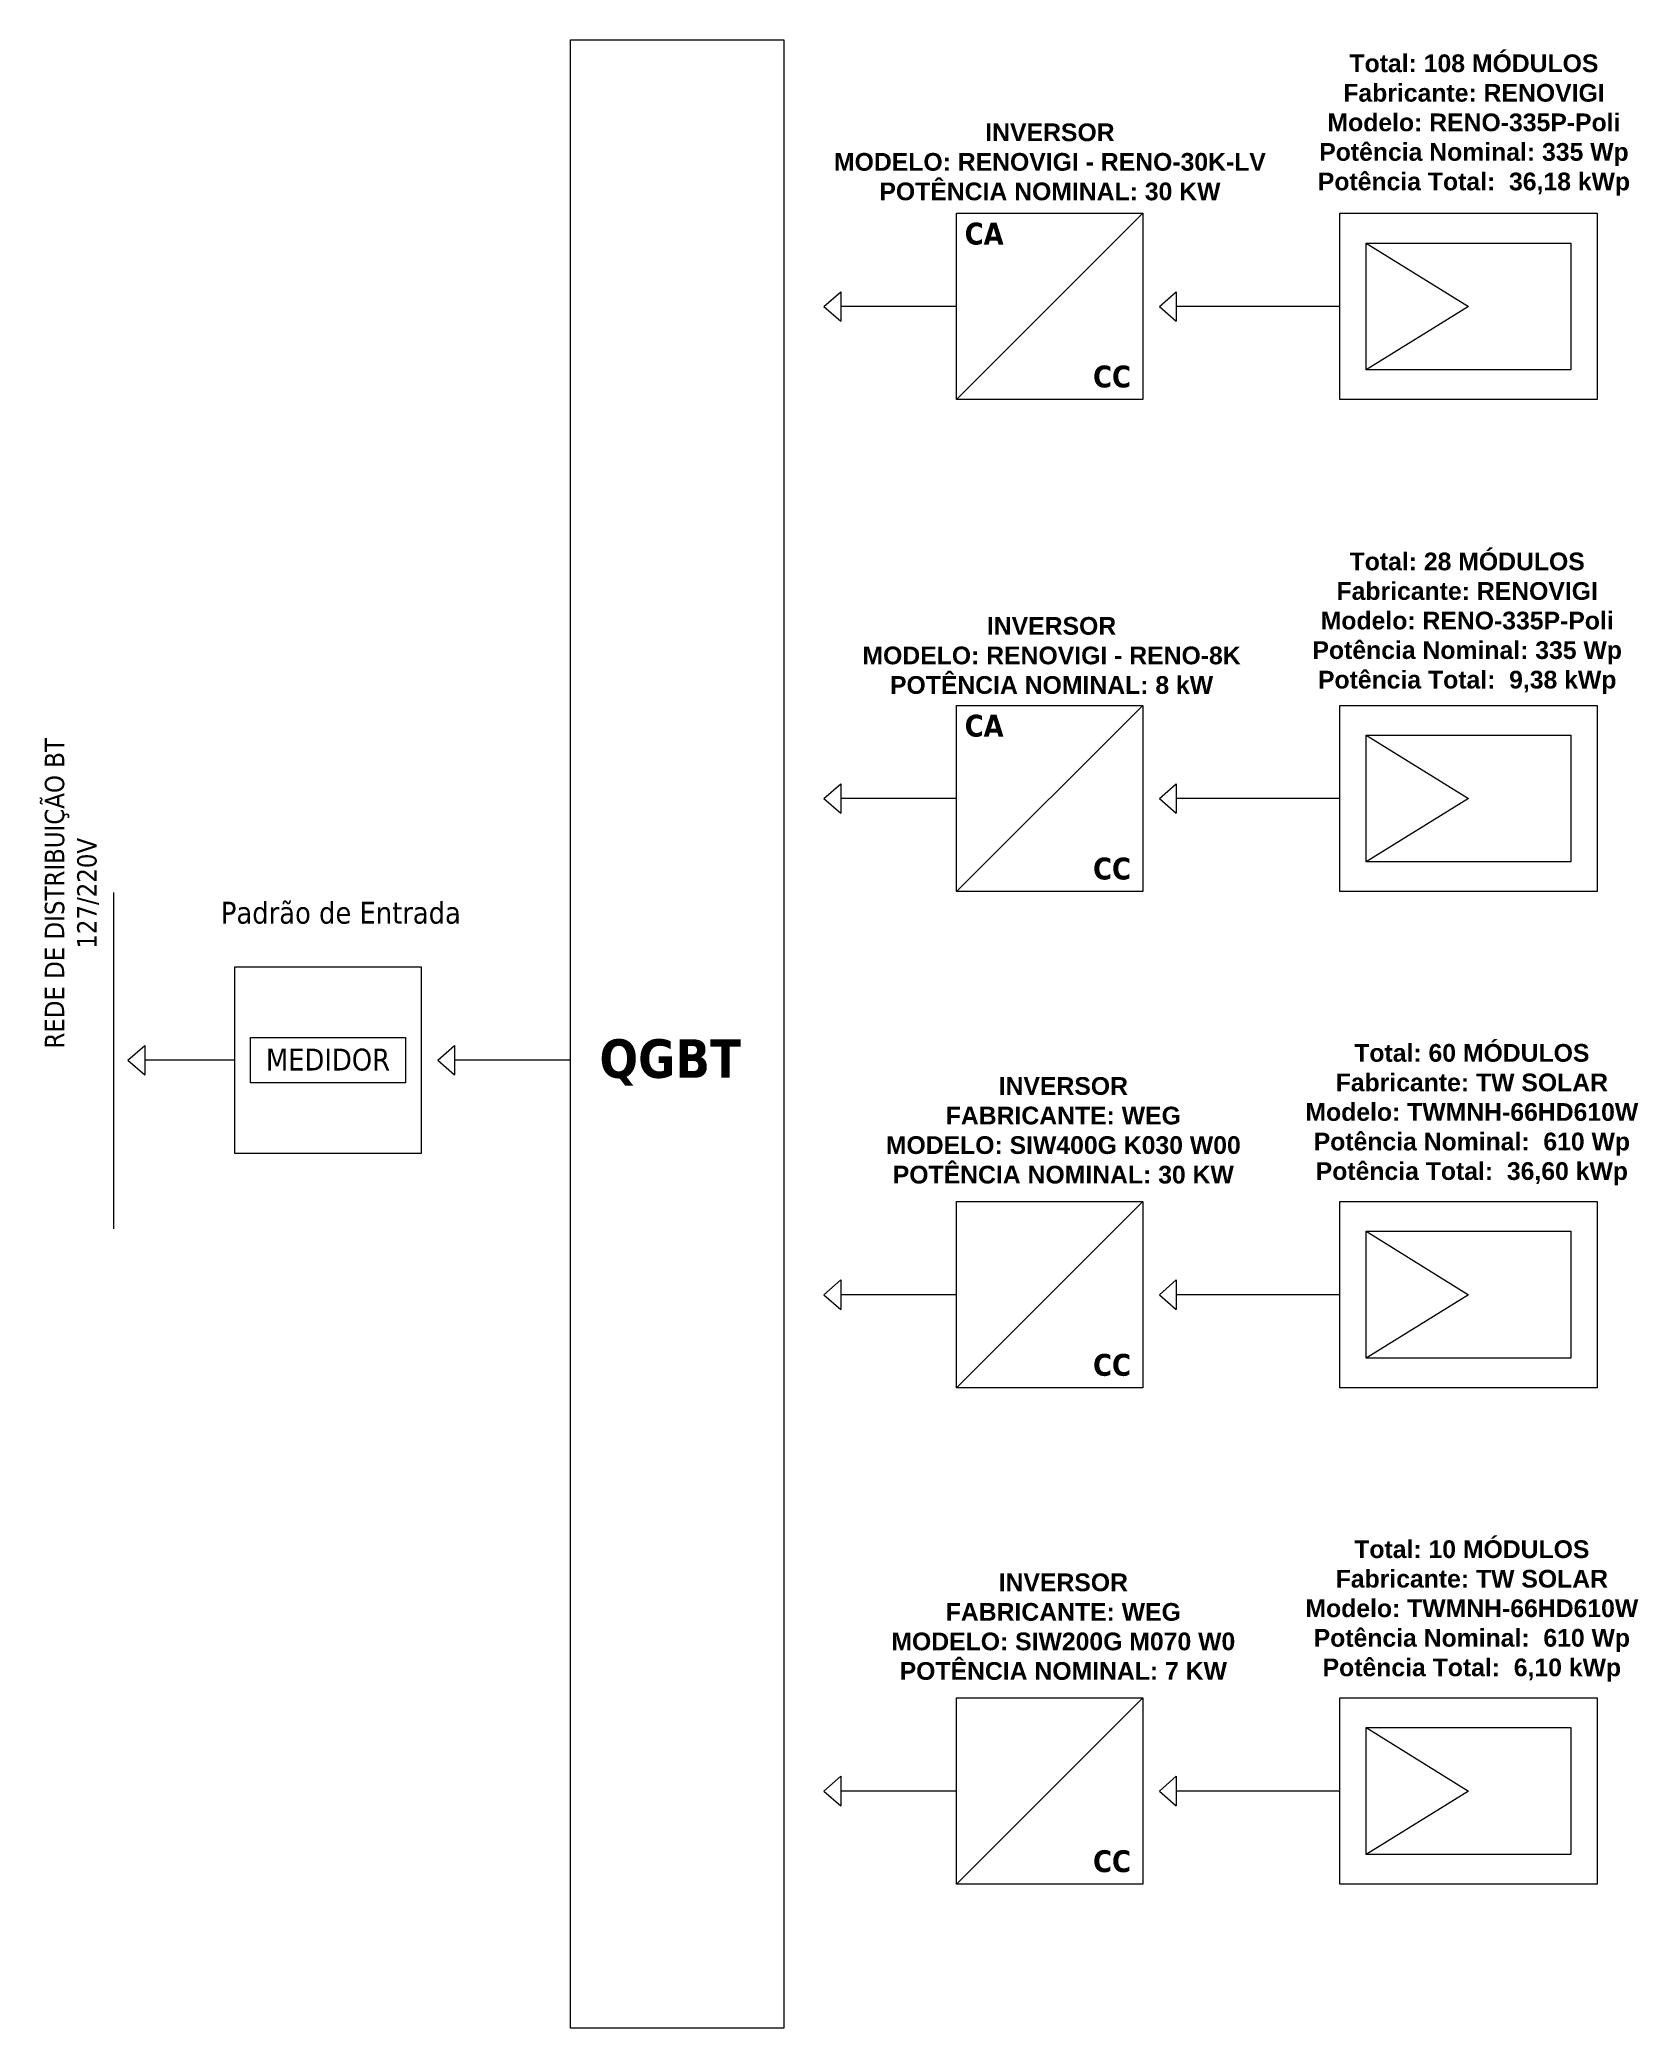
# Model space of a CAD drawing. Header units: millimetres. Extents: x 3949 to 5923, y -1989 to -943.
# Drawn here: x 5795.3 to 5923.2, y -1988.4 to -1829.5 of the extents above; entities that cross this region are included whole.
import ezdxf

# ---------------------------------------------------------------- set-up
doc = ezdxf.new("R2010")
doc.units = ezdxf.units.MM
doc.layers.add('DESENHO', color=7, linetype='Continuous', lineweight=0)
doc.layers.add('Terxto ok', color=3, linetype='Continuous')
doc.styles.add('Annotative', font='arial.ttf')
doc.styles.get("Standard").update_dxf_attribs({"font": 'arial.ttf'})

msp = doc.modelspace()

# ---------------------------------------------------------------- texts
at = {"layer": 'DESENHO', "lineweight": 0, "char_height": 1.4169, "width": 31.6282, "attachment_point": 9, "style": 'Annotative'}
for s, insert in [('\\pxqc,t12;{\\fArial|b1|i0|c0|p34;Total: 108 MÓDULOS \\P\\ptz;Fabricante: RENOVIGI \\PModelo: RENO-335P-Poli\\PPotência Nominal: 335 Wp\\PPotência Total:  36,18 kWp}', (5925.83, -1841.93, -991.55)), ('\\pxqc,t12;{\\fArial|b1|i0|c0|p34;Total: 28 MÓDULOS \\P\\ptz;Fabricante: RENOVIGI \\PModelo: RENO-335P-Poli\\PPotência Nominal: 335 Wp\\PPotência Total:  9,38 kWp}', (5925.29, -1881.75, -991.55))]:
    msp.add_mtext(s, dxfattribs=dict(at, insert=insert))
at = {"layer": 'DESENHO', "lineweight": 0, "char_height": 1.4169, "attachment_point": 9, "style": 'Annotative'}
for s, insert in [('\\pxqc;{\\fArial|b1|i0|c0|p34;INVERSOR\\PMODELO: RENOVIGI - RENO-30K-LV\\PPOTÊNCIA NOMINAL: 30 KW}', (5900.7, -1842.32, 991.55)), ('\\pxqc;{\\fArial|b1|i0|c0|p34;INVERSOR\\PMODELO: RENOVIGI - RENO-8K\\PPOTÊNCIA NOMINAL: 8 kW}', (5900.83, -1881.77, 991.55)), ('\\pxqc;{\\fArial|b1|i0|c0|p34;INVERSOR\\PFABRICANTE: WEG\\PMODELO:^ISIW400G K030 W00 \\PPOTÊNCIA NOMINAL: 30 KW}', (5901.77, -1920.91)), ('\\pxqc;{\\fArial|b1|i0|c0|p34;INVERSOR\\PFABRICANTE: WEG\\PMODELO:^ISIW200G M070 W0\\PPOTÊNCIA NOMINAL: 7 KW}', (5901.77, -1960.58))]:
    msp.add_mtext_dynamic_manual_height_columns(s, width=49.1722, gutter_width=37.5, heights=[17.28], dxfattribs=dict(at, insert=insert))
at = {"layer": 'DESENHO', "lineweight": 0, "attachment_point": 4}
for s, insert, char_height in [('{\\fTahoma|b1|i0|c0|p34;CA}', (5869.3, -1844.98), 1.7486), ('{\\fTahoma|b1|i0|c0|p34;CC}', (5879.56, -1856.4), 1.7486), ('{\\fTahoma|b1|i0|c0|p34;CA}', (5869.3, -1884.31), 1.7486), ('{\\fTahoma|b1|i0|c0|p34;CC}', (5879.56, -1895.73), 1.7486), ('{\\fTahoma|b0|i0|c0|p34;Padrão de Entrada}', (5809.83, -1899.26), 1.7486), ('{\\fTahoma|b0|i0|c0|p34;MEDIDOR}', (5813.43, -1911), 1.7486), ('{\\fTahoma|b1|i0|c0|p34;QGBT}', (5840.1, -1911.21), 3.0791), ('{\\fTahoma|b1|i0|c0|p34;CC}', (5879.56, -1935.4), 1.7486), ('{\\fTahoma|b1|i0|c0|p34;CC}', (5879.56, -1975.07), 1.7486)]:
    msp.add_mtext(s, dxfattribs=dict(at, insert=insert, char_height=char_height))
at = {"layer": 'DESENHO', "lineweight": 0, "insert": (5797.92, -1910.1), "char_height": 1.5509, "attachment_point": 4, "rotation": 90}
msp.add_mtext('\\pxqc;{\\fTahoma|b0|i0|c0|p34;REDE DE DISTRIBUIÇÃO BT\\P127/220V}', dxfattribs=at)
at = {"layer": 'Terxto ok', "color": 0, "lineweight": 0, "char_height": 1.4169, "width": 36.0656, "attachment_point": 9, "style": 'Annotative'}
for s, insert in [('\\pxqc,t12;{\\fArial|b1|i0|c0|p34;Total: 60 MÓDULOS \\P\\ptz;Fabricante: TW SOLAR\\PModelo: TWMNH-66HD610W\\PPotência Nominal:  610 Wp\\PPotência Total:  36,60 kWp}', (5927.88, -1921.03)), ('\\pxqc,t12;{\\fArial|b1|i0|c0|p34;\\C256;\\c0;Total: 10 MÓDULOS \\P\\ptz;Fabricante: TW SOLAR \\PModelo: TWMNH-66HD610W\\PPotência Nominal:  610 Wp\\PPotência Total:  6,10 kWp}', (5927.88, -1960.7))]:
    msp.add_mtext(s, dxfattribs=dict(at, insert=insert))

# ---------------------------------------------------------------- linework, layer by layer
at = {"layer": 'DESENHO'}
for p, q in [((5868.65, -1858.23), (5883.54, -1843.34)), ((5901.39, -1845.72), (5909.58, -1850.78)), ((5858.05, -1850.78), (5859.4, -1849.61)), ((5859.4, -1849.61), (5859.4, -1851.96)), ((5884.87, -1850.78), (5886.22, -1849.61)), ((5886.22, -1849.61), (5886.22, -1851.96)), ((5858.05, -1850.78), (5859.4, -1851.96)), ((5868.65, -1850.78), (5859.4, -1850.78)), ((5884.87, -1850.78), (5886.22, -1851.96)), ((5899.28, -1850.78), (5886.22, -1850.78)), ((5909.58, -1850.78), (5901.39, -1855.85)), ((5868.65, -1897.56), (5883.54, -1882.67)), ((5901.39, -1885.05), (5909.58, -1890.11)), ((5858.05, -1890.11), (5859.4, -1888.94)), ((5859.4, -1888.94), (5859.4, -1891.29)), ((5884.87, -1890.11), (5886.22, -1888.94)), ((5886.22, -1888.94), (5886.22, -1891.29)), ((5858.05, -1890.11), (5859.4, -1891.29)), ((5868.65, -1890.11), (5859.4, -1890.11)), ((5884.87, -1890.11), (5886.22, -1891.29)), ((5899.28, -1890.11), (5886.22, -1890.11)), ((5909.58, -1890.11), (5901.39, -1895.18)), ((5801.26, -1924.52), (5801.26, -1897.63)), ((5802.39, -1911.03), (5803.74, -1909.85)), ((5803.74, -1909.85), (5803.74, -1912.21)), ((5827.17, -1911.03), (5828.52, -1909.85)), ((5828.52, -1909.85), (5828.52, -1912.21)), ((5802.39, -1911.03), (5803.74, -1912.21)), ((5810.95, -1911.03), (5803.74, -1911.03)), ((5827.17, -1911.03), (5828.52, -1912.21)), ((5837.77, -1911.03), (5828.52, -1911.03)), ((5868.65, -1937.23), (5883.54, -1922.33)), ((5901.39, -1924.71), (5909.58, -1929.78)), ((5858.05, -1929.78), (5859.4, -1928.6)), ((5859.4, -1928.6), (5859.4, -1930.96)), ((5884.87, -1929.78), (5886.22, -1928.6)), ((5886.22, -1928.6), (5886.22, -1930.96)), ((5858.05, -1929.78), (5859.4, -1930.96)), ((5868.65, -1929.78), (5859.4, -1929.78)), ((5884.87, -1929.78), (5886.22, -1930.96)), ((5899.28, -1929.78), (5886.22, -1929.78)), ((5909.58, -1929.78), (5901.39, -1934.85)), ((5868.65, -1976.89), (5883.54, -1962)), ((5901.39, -1964.38), (5909.58, -1969.45)), ((5858.05, -1969.45), (5859.4, -1968.27)), ((5859.4, -1968.27), (5859.4, -1970.62)), ((5884.87, -1969.45), (5886.22, -1968.27)), ((5886.22, -1968.27), (5886.22, -1970.62)), ((5858.05, -1969.45), (5859.4, -1970.62)), ((5868.65, -1969.45), (5859.4, -1969.45)), ((5884.87, -1969.45), (5886.22, -1970.62)), ((5899.28, -1969.45), (5886.22, -1969.45)), ((5909.58, -1969.45), (5901.39, -1974.51))]:
    msp.add_line(p, q, dxfattribs=at)
for points in [[(5837.77, -1829.47), (5854.85, -1829.47), (5854.85, -1988.41), (5837.77, -1988.41)], [(5868.65, -1843.34), (5883.54, -1843.34), (5883.54, -1858.23), (5868.65, -1858.23)], [(5899.28, -1843.34), (5919.87, -1843.34), (5919.87, -1858.23), (5899.28, -1858.23)], [(5901.39, -1845.72), (5917.76, -1845.72), (5917.76, -1855.85), (5901.39, -1855.85)], [(5868.65, -1882.67), (5883.54, -1882.67), (5883.54, -1897.56), (5868.65, -1897.56)], [(5899.28, -1882.67), (5919.87, -1882.67), (5919.87, -1897.56), (5899.28, -1897.56)], [(5901.39, -1885.05), (5917.76, -1885.05), (5917.76, -1895.18), (5901.39, -1895.18)], [(5810.95, -1903.58), (5825.84, -1903.58), (5825.84, -1918.48), (5810.95, -1918.48)], [(5812.2, -1909.22), (5824.59, -1909.22), (5824.59, -1912.84), (5812.2, -1912.84)], [(5868.65, -1922.33), (5883.54, -1922.33), (5883.54, -1937.23), (5868.65, -1937.23)], [(5899.28, -1922.33), (5919.87, -1922.33), (5919.87, -1937.23), (5899.28, -1937.23)], [(5901.39, -1924.71), (5917.76, -1924.71), (5917.76, -1934.85), (5901.39, -1934.85)], [(5868.65, -1962), (5883.54, -1962), (5883.54, -1976.89), (5868.65, -1976.89)], [(5899.28, -1962), (5919.87, -1962), (5919.87, -1976.89), (5899.28, -1976.89)], [(5901.39, -1964.38), (5917.76, -1964.38), (5917.76, -1974.51), (5901.39, -1974.51)]]:
    msp.add_lwpolyline(points, close=True, dxfattribs=at)

msp.set_redraw_order([(e.dxf.handle, doc.entitydb.next_handle()) for e in msp.query("TEXT MTEXT ATTDEF DIMENSION ARC_DIMENSION")])  # texts and dimensions are drawn at this point

doc.saveas('drawing.dxf')
